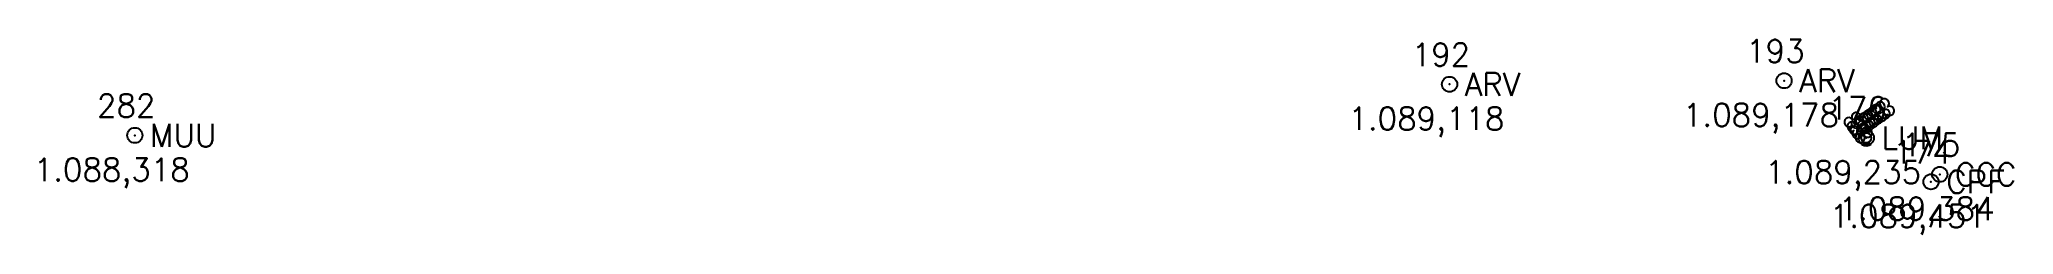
# Model space of a CAD drawing. Extents: x 190546 to 194941, y 8251022 to 8268833.
# Drawn here: x 194775.52 to 194814.52, y 8268592.21 to 8268596.05 of the extents above; entities that cross this region are included whole.
import ezdxf

# ---------------------------------------------------------------- set-up
doc = ezdxf.new("R2010")
doc.units = 0
doc.header["$LTSCALE"] = 10
doc.header["$MEASUREMENT"] = 0
doc.linetypes.add('CONTINUO', pattern=[0])
doc.layers.get('0').update_dxf_attribs({"linetype": 'CONTINUOUS'})
for name, color, linetype in [('_IRRADIACAO', 7, 'CONTINUO'), ('TOP-REDE_ELÉTRICA_LUMINÁR0', 10, 'CONTINUOUS'), ('TOP-ÁRVORE', 80, 'CONTINUOUS')]:
    doc.layers.add(name, color=color, linetype=linetype)
doc.styles.add('ROMANS', font='romans', dxfattribs={"height": 0.2})
doc.styles.get("Standard").update_dxf_attribs({"font": 'txt.shx'})

# ---------------------------------------------------------------- blocks, each defined once
blk = doc.blocks.new('SIMB_CIRCULO')
at = {"color": 0, "linetype": 'CONTINUOUS'}
blk.add_circle((0, 0), 0.5, dxfattribs=at)
at = {"color": 0}
blk.add_point((0, 0), dxfattribs=at)
for tag in ['desc:', 'cota:', 'pto:']:
    blk.add_attdef(tag, (0, 0), '', height=1)
blk = doc.blocks.new('A$C325C66AC')
at = {"layer": 'TOP-REDE_ELÉTRICA_LUMINÁR0'}
blk.add_circle((0, 0), 1.18, dxfattribs=at)
for radius, start, end in [(1.89, 57.5996, 129.0616), (1.53, 57.5996, 129.0616), (1.89, 237.5996, 309.0616), (1.53, 237.5996, 309.0616)]:
    blk.add_arc((0, 0), radius, start, end, dxfattribs=at)
blk = doc.blocks.new('A$C49782D5F')
at = {"layer": 'TOP-ÁRVORE', "linetype": 'CONTINUOUS', "flags": 128}
blk.add_lwpolyline([(0.7, -1.01, 1.99215), (0.99, 0.7, 2.000068), (-0.72, 0.99, 2.000004), (-1.01, -0.72, 2.005032), (0.7, -1.01)], format="xyb", dxfattribs=at)
at = {"layer": 'TOP-ÁRVORE', "linetype": 'CONTINUOUS'}
blk.add_circle((0, 0), 0.275, dxfattribs=at)

msp = doc.modelspace()

# ---------------------------------------------------------------- block references
at = {"layer": '_IRRADIACAO', "color": 4}
ref = msp.add_blockref('SIMB_CIRCULO', (194803.379, 8268595.164), dxfattribs=dict(at, xscale=0.3, yscale=0.3, zscale=0.3))
ref.add_attrib('PONTO', '192', (194802.629, 8268595.524), dxfattribs={"layer": '0', "color": 1, "height": 0.45, "style": 'ROMANS'})
ref.add_attrib('DESC', 'ARV', (194803.679, 8268594.939), dxfattribs={"layer": '0', "color": 3, "height": 0.45, "style": 'ROMANS'})
ref.add_attrib('COTA', '1.089,118', (194801.379, 8268594.264), dxfattribs={"layer": '0', "color": 5, "height": 0.45, "style": 'ROMANS'})
ref = msp.add_blockref('SIMB_CIRCULO', (194809.988, 8268595.235), dxfattribs=dict(at, xscale=0.3, yscale=0.3, zscale=0.3))
ref.add_attrib('PONTO', '193', (194809.238, 8268595.595), dxfattribs={"layer": '0', "color": 1, "height": 0.45, "style": 'ROMANS'})
ref.add_attrib('DESC', 'ARV', (194810.288, 8268595.01), dxfattribs={"layer": '0', "color": 3, "height": 0.45, "style": 'ROMANS'})
ref.add_attrib('COTA', '1.089,178', (194807.988, 8268594.335), dxfattribs={"layer": '0', "color": 5, "height": 0.45, "style": 'ROMANS'})
ref = msp.add_blockref('SIMB_CIRCULO', (194777.402, 8268594.158), dxfattribs=dict(at, xscale=0.3, yscale=0.3, zscale=0.3))
ref.add_attrib('PONTO', '282', (194776.652, 8268594.518), dxfattribs={"layer": '0', "color": 1, "height": 0.45, "style": 'ROMANS'})
ref.add_attrib('DESC', 'MUU', (194777.702, 8268593.933), dxfattribs={"layer": '0', "color": 3, "height": 0.45, "style": 'ROMANS'})
ref.add_attrib('COTA', '1.088,318', (194775.402, 8268593.258), dxfattribs={"layer": '0', "color": 5, "height": 0.45, "style": 'ROMANS'})
ref = msp.add_blockref('SIMB_CIRCULO', (194811.612, 8268594.109), dxfattribs=dict(at, xscale=0.3, yscale=0.3, zscale=0.3))
ref.add_attrib('PONTO', '176', (194810.862, 8268594.469), dxfattribs={"layer": '0', "color": 1, "height": 0.45, "style": 'ROMANS'})
ref.add_attrib('DESC', 'LUM', (194811.912, 8268593.884), dxfattribs={"layer": '0', "color": 3, "height": 0.45, "style": 'ROMANS'})
ref.add_attrib('COTA', '1.089,235', (194809.612, 8268593.209), dxfattribs={"layer": '0', "color": 5, "height": 0.45, "style": 'ROMANS'})
ref = msp.add_blockref('SIMB_CIRCULO', (194813.064, 8268593.389), dxfattribs=dict(at, xscale=0.3, yscale=0.3, zscale=0.3))
ref.add_attrib('PONTO', '175', (194812.314, 8268593.749), dxfattribs={"layer": '0', "color": 1, "height": 0.45, "style": 'ROMANS'})
ref.add_attrib('DESC', 'CCC', (194813.364, 8268593.164), dxfattribs={"layer": '0', "color": 3, "height": 0.45, "style": 'ROMANS'})
ref.add_attrib('COTA', '1.089,384', (194811.064, 8268592.489), dxfattribs={"layer": '0', "color": 5, "height": 0.45, "style": 'ROMANS'})
ref = msp.add_blockref('SIMB_CIRCULO', (194812.891, 8268593.243), dxfattribs=dict(at, xscale=0.3, yscale=0.3, zscale=0.3))
ref.add_attrib('PONTO', '174', (194812.141, 8268593.603), dxfattribs={"layer": '0', "color": 1, "height": 0.45, "style": 'ROMANS'})
ref.add_attrib('DESC', 'CPF', (194813.191, 8268593.018), dxfattribs={"layer": '0', "color": 3, "height": 0.45, "style": 'ROMANS'})
ref.add_attrib('COTA', '1.089,451', (194810.891, 8268592.343), dxfattribs={"layer": '0', "color": 5, "height": 0.45, "style": 'ROMANS'})
at = {"layer": 'TOP-REDE_ELÉTRICA_LUMINÁR0', "xscale": 0.08333333333333333, "yscale": 0.08333333333333333, "zscale": 0.08333333333333333}
msp.add_blockref('A$C325C66AC', (194811.612, 8268594.109), dxfattribs=at)
at = {"layer": 'TOP-ÁRVORE', "xscale": 0.08333333333333333, "yscale": 0.08333333333333333, "zscale": 0.08333333333333333}
for p in [(194811.394, 8268594.396), (194811.536, 8268594.372), (194811.619, 8268594.43), (194811.702, 8268594.488), (194811.785, 8268594.546), (194811.868, 8268594.604), (194811.951, 8268594.662), (194811.453, 8268594.313), (194811.513, 8268594.231)]:
    msp.add_blockref('A$C49782D5F', p, dxfattribs=at)

doc.saveas('drawing.dxf')
